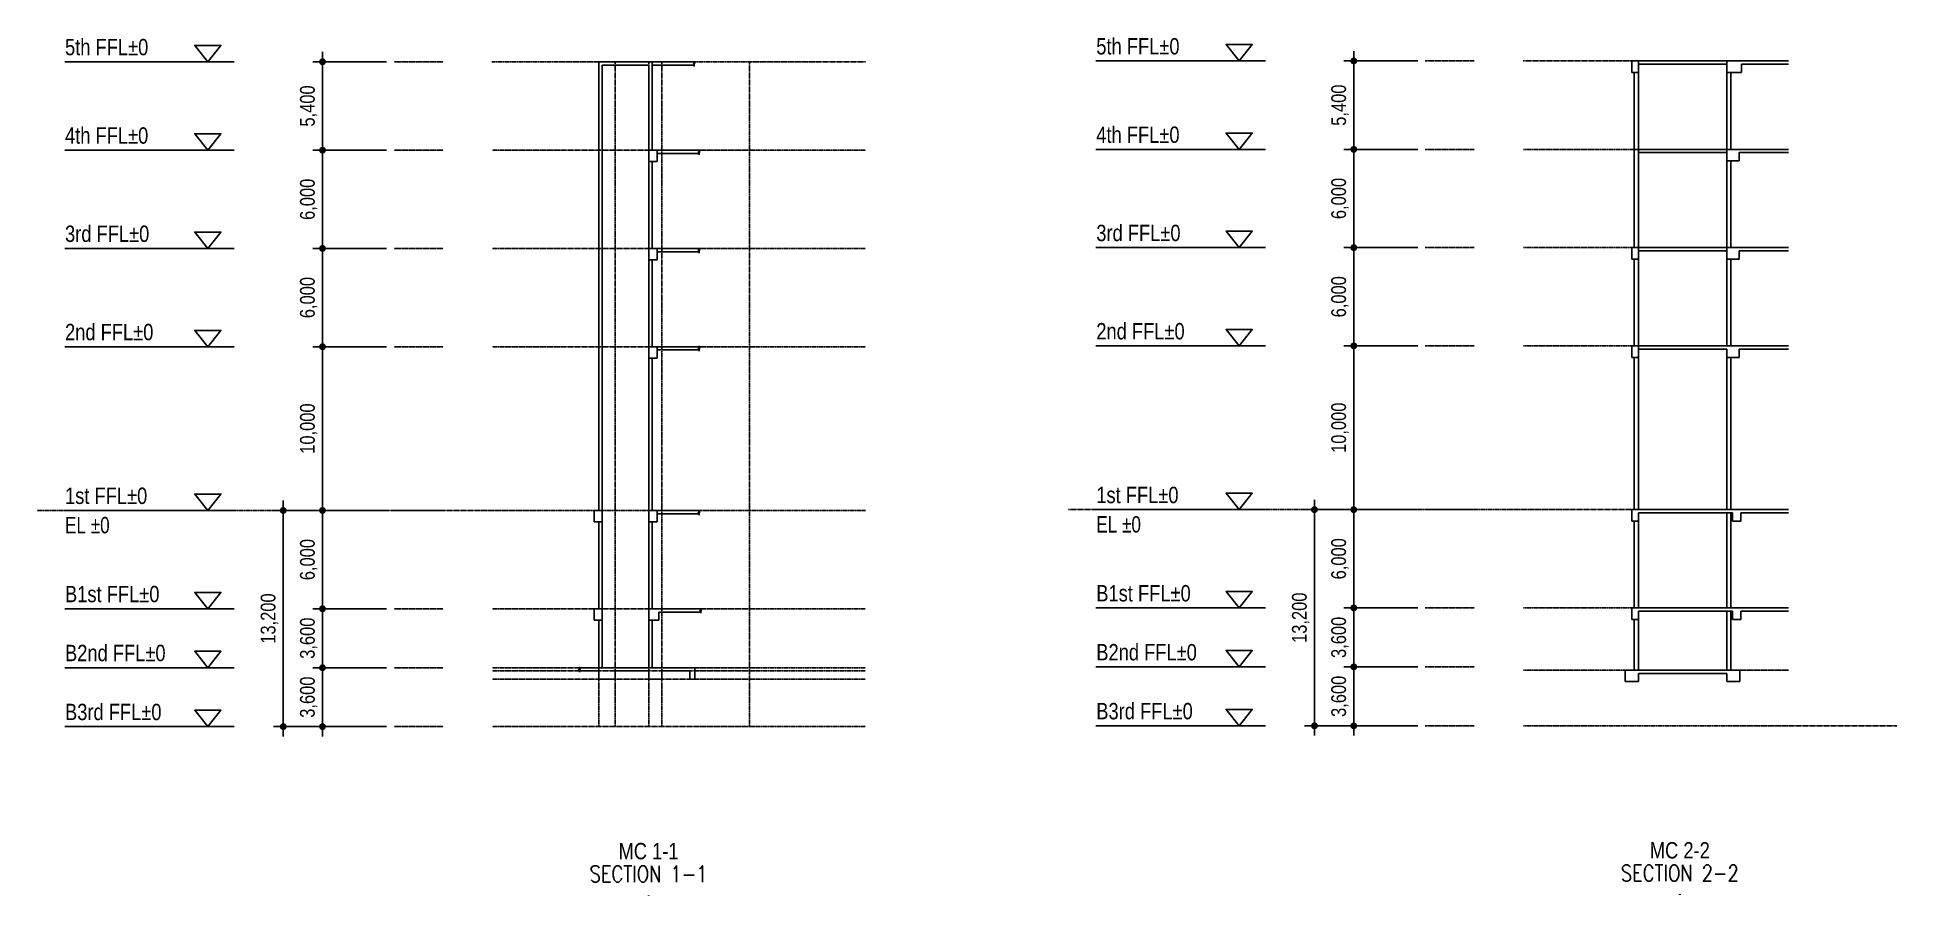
# Model space of a CAD drawing. Header units: millimetres. Extents: x 193380 to 494714, y -170024 to 220376.
# Drawn here: x 202692 to 316266, y -170024 to -117595 of the extents above; entities that cross this region are included whole.
import ezdxf
from ezdxf.enums import TextEntityAlignment as Align

# ---------------------------------------------------------------- set-up
doc = ezdxf.new("R2010")
doc.units = ezdxf.units.MM
doc.header["$MEASUREMENT"] = 0
doc.linetypes.add('X-SEC-1-GRID$0$CENTER2', pattern=[1.125, 0.75, -0.125, 0.125, -0.125])
for name, color, linetype in [('FOOTING BOTTOM LEVEL$0$@ SL+300 EL-1.1', 41, 'Continuous'), ('X-SEC-1-GRID$0$A-CEN1', 251, 'X-SEC-1-GRID$0$CENTER2'), ('X-SEC-1-GRID$0$A-DIM1', 7, 'Continuous'), ('X-SEC-1-GRID$0$A-SYM', 7, 'Continuous')]:
    doc.layers.add(name, color=color, linetype=linetype)
for name, color, linetype, lineweight in [('NDC_S_ANNO', 7, 'Continuous', 20), ('NDC_S_ENG TITLE', 3, 'Continuous', 20), ('NDC_S_TEXT SYMBOL', 7, 'Continuous', 20), ('NDC_S_VN TITLE', 6, 'Continuous', 35)]:
    doc.layers.add(name, color=color, linetype=linetype, lineweight=lineweight)
doc.styles.add('NDC_ANNO', font='', dxfattribs={"width": 0.8})
doc.styles.add('NDC_EN TXT', font='romans.shx', dxfattribs={"width": 0.8})
doc.styles.add('NDC_VIE TXT', font='arial.ttf', dxfattribs={"width": 0.8})
doc.styles.add('X-SEC-1-GRID$0$\\M+3C8F1\\M+3B8B2\\M+3B9AE\\M+3C0DA', font='H2GTRM.TTF', dxfattribs={"width": 0.8})
doc.styles.add('X-SEC-1-GRID$0$Hrtext', font='arial.ttf', dxfattribs={"width": 0.8})
doc.styles.get('NDC_ANNO').set_extended_font_data('Dotum')
doc.dimstyles.new('X-SEC-1-GRID$0$HEERIM(Ext)', dxfattribs={"dimtxt": 3, "dimasz": 1, "dimexe": 2, "dimexo": 1.5, "dimgap": 1, "dimtad": 1, "dimdec": 0, "dimzin": 0, "dimdsep": 46, "dimlunit": 6, "dimtxsty": 'X-SEC-1-GRID$0$Hrtext', "dimblk": 'X-SEC-1-GRID$0$dotdim1', "dimcen": 1, "dimdle": 2, "dimclrd": 256, "dimclre": 256, "dimclrt": 3, "dimadec": 0, "dimazin": 0, "dimtfac": 1, "dimtdec": 0, "dimtix": 1, "dimtmove": 2, "dimatfit": 3, "dimldrblk": 'X-SEC-1-GRID$0$dotdim1', "dimfxl": 0, "dimtolj": 1, "dimtzin": 0, "dimlwd": -1, "dimarcsym": 0})

msp = doc.modelspace()

# ---------------------------------------------------------------- texts
at = {"layer": 'X-SEC-1-GRID$0$A-SYM', "width": 0.8}
for s, style, p in [('5th FFL%%P0', 'X-SEC-1-GRID$0$Hrtext', (204391.4, -118198.4, 0)), ('5th FFL%%P0', 'X-SEC-1-GRID$0$Hrtext', (267375.5, -118148.4, 0)), ('4th FFL%%P0', 'X-SEC-1-GRID$0$Hrtext', (204391.4, -123598.4, 0)), ('4th FFL%%P0', 'X-SEC-1-GRID$0$Hrtext', (267375.5, -123548.4, 0)), ('3rd FFL%%P0', 'X-SEC-1-GRID$0$Hrtext', (204391.4, -129598.4, 0)), ('3rd FFL%%P0', 'X-SEC-1-GRID$0$Hrtext', (267375.5, -129548.4, 0)), ('2nd FFL%%P0', 'X-SEC-1-GRID$0$Hrtext', (204391.4, -135598.4, 0)), ('2nd FFL%%P0', 'X-SEC-1-GRID$0$Hrtext', (267375.5, -135548.4, 0)), ('1st FFL%%P0', 'X-SEC-1-GRID$0$Hrtext', (204391.4, -145598.4, 0)), ('1st FFL%%P0', 'X-SEC-1-GRID$0$Hrtext', (267375.5, -145548.4, 0)), ('EL %%P0', 'X-SEC-1-GRID$0$\\M+3C8F1\\M+3B8B2\\M+3B9AE\\M+3C0DA', (204391.4, -147390.6, 0)), ('EL %%P0', 'X-SEC-1-GRID$0$\\M+3C8F1\\M+3B8B2\\M+3B9AE\\M+3C0DA', (267375.5, -147340.6, 0)), ('B1st FFL%%P0', 'X-SEC-1-GRID$0$Hrtext', (267375.5, -151548.4, 0)), ('B1st FFL%%P0', 'X-SEC-1-GRID$0$Hrtext', (204391.4, -151598.4, 0)), ('B2nd FFL%%P0', 'X-SEC-1-GRID$0$Hrtext', (204391.4, -155198.4, 0)), ('B2nd FFL%%P0', 'X-SEC-1-GRID$0$Hrtext', (267375.5, -155148.4, 0)), ('B3rd FFL%%P0', 'X-SEC-1-GRID$0$Hrtext', (204391.4, -158798.4)), ('B3rd FFL%%P0', 'X-SEC-1-GRID$0$Hrtext', (267375.5, -158748.4))]:
    msp.add_text(s, height=1000, dxfattribs=dict(at, style=style)).set_placement(p, align=Align.MIDDLE_LEFT)

# ---------------------------------------------------------------- blocks, each defined once
blk = doc.blocks.new('X-SEC-1-GRID$0$dotdim1')
at = {"layer": 'X-SEC-1-GRID$0$A-DIM1'}
for p, q in [((-2, 0), (2, 0)), ((0, 2), (0, -2))]:
    blk.add_line(p, q, dxfattribs=at)
at = {"layer": 'X-SEC-1-GRID$0$A-DIM1', "const_width": 0.7}
blk.add_lwpolyline([(0.35, 0, 1), (-0.35, 0, 1)], format="xyb", close=True, dxfattribs=at)
blk = doc.blocks.new('*D431')
at = {"layer": 'X-SEC-1-GRID$0$A-DIM1', "lineweight": -2, "transparency": 16777216}
for p, q in [((224034, -130495, 0), (219517, -130495, 0)), ((224034, -136495, 0), (219517, -136495, 0))]:
    blk.add_line(p, q, dxfattribs=at)
at = {"layer": 'X-SEC-1-GRID$0$A-DIM1', "transparency": 16777216}
blk.add_line((220117, -130795, 0), (220117, -136195, 0), dxfattribs=at)
at = {"layer": 'X-SEC-1-GRID$0$A-DIM1', "transparency": 16777216, "xscale": 300, "yscale": 300, "zscale": 300}
for p, rotation in [((220117, -130495, 0), 90), ((220117, -136495, 0), 270)]:
    blk.add_blockref('X-SEC-1-GRID$0$dotdim1', p, dxfattribs=dict(at, rotation=rotation))
at = {"layer": 'X-SEC-1-GRID$0$A-DIM1', "color": 3, "transparency": 16777216, "insert": (219276, -133495, 0), "char_height": 900, "attachment_point": 5, "rotation": 90, "style": 'X-SEC-1-GRID$0$Hrtext'}
blk.add_mtext('\\A1;6,000', dxfattribs=at)
blk = doc.blocks.new('*D424')
at = {"layer": 'X-SEC-1-GRID$0$A-DIM1', "lineweight": -2, "transparency": 16777216}
for p, q in [((224034, -136495, 0), (219517, -136495, 0)), ((224034, -146495, 0), (219517, -146495, 0))]:
    blk.add_line(p, q, dxfattribs=at)
at = {"layer": 'X-SEC-1-GRID$0$A-DIM1', "transparency": 16777216}
blk.add_line((220117, -136795, 0), (220117, -146195, 0), dxfattribs=at)
at = {"layer": 'X-SEC-1-GRID$0$A-DIM1', "transparency": 16777216, "xscale": 300, "yscale": 300, "zscale": 300}
for p, rotation in [((220117, -136495, 0), 90), ((220117, -146495, 0), 270)]:
    blk.add_blockref('X-SEC-1-GRID$0$dotdim1', p, dxfattribs=dict(at, rotation=rotation))
at = {"layer": 'X-SEC-1-GRID$0$A-DIM1', "color": 3, "transparency": 16777216, "insert": (219276, -141495, 0), "char_height": 900, "attachment_point": 5, "rotation": 90, "style": 'X-SEC-1-GRID$0$Hrtext'}
blk.add_mtext('\\A1;10,000', dxfattribs=at)
blk = doc.blocks.new('*D425')
at = {"layer": 'X-SEC-1-GRID$0$A-DIM1', "lineweight": -2, "transparency": 16777216}
for p, q in [((224034, -124495, 0), (219517, -124495, 0)), ((224034, -130495, 0), (219517, -130495, 0))]:
    blk.add_line(p, q, dxfattribs=at)
at = {"layer": 'X-SEC-1-GRID$0$A-DIM1', "transparency": 16777216}
blk.add_line((220117, -124795, 0), (220117, -130195, 0), dxfattribs=at)
at = {"layer": 'X-SEC-1-GRID$0$A-DIM1', "transparency": 16777216, "xscale": 300, "yscale": 300, "zscale": 300}
for p, rotation in [((220117, -124495, 0), 90), ((220117, -130495, 0), 270)]:
    blk.add_blockref('X-SEC-1-GRID$0$dotdim1', p, dxfattribs=dict(at, rotation=rotation))
at = {"layer": 'X-SEC-1-GRID$0$A-DIM1', "color": 3, "transparency": 16777216, "insert": (219276, -127495, 0), "char_height": 900, "attachment_point": 5, "rotation": 90, "style": 'X-SEC-1-GRID$0$Hrtext'}
blk.add_mtext('\\A1;6,000', dxfattribs=at)
blk = doc.blocks.new('*D426')
at = {"layer": 'X-SEC-1-GRID$0$A-DIM1', "lineweight": -2, "transparency": 16777216}
for p, q in [((224034, -119095, 0), (219517, -119095, 0)), ((224034, -124495, 0), (219517, -124495, 0))]:
    blk.add_line(p, q, dxfattribs=at)
at = {"layer": 'X-SEC-1-GRID$0$A-DIM1', "transparency": 16777216}
blk.add_line((220117, -119395, 0), (220117, -124195, 0), dxfattribs=at)
at = {"layer": 'X-SEC-1-GRID$0$A-DIM1', "transparency": 16777216, "xscale": 300, "yscale": 300, "zscale": 300}
for p, rotation in [((220117, -119095, 0), 90), ((220117, -124495, 0), 270)]:
    blk.add_blockref('X-SEC-1-GRID$0$dotdim1', p, dxfattribs=dict(at, rotation=rotation))
at = {"layer": 'X-SEC-1-GRID$0$A-DIM1', "color": 3, "transparency": 16777216, "insert": (219276, -121795, 0), "char_height": 900, "attachment_point": 5, "rotation": 90, "style": 'X-SEC-1-GRID$0$Hrtext'}
blk.add_mtext('\\A1;5,400', dxfattribs=at)
blk = doc.blocks.new('*D427')
at = {"layer": 'X-SEC-1-GRID$0$A-DIM1', "lineweight": -2, "transparency": 16777216}
for p, q in [((224034, -146495, 0), (219517, -146495, 0)), ((224034, -152495, 0), (219517, -152495, 0))]:
    blk.add_line(p, q, dxfattribs=at)
at = {"layer": 'X-SEC-1-GRID$0$A-DIM1', "transparency": 16777216}
blk.add_line((220117, -152195, 0), (220117, -146795, 0), dxfattribs=at)
at = {"layer": 'X-SEC-1-GRID$0$A-DIM1', "transparency": 16777216, "xscale": 300, "yscale": 300, "zscale": 300}
for p, rotation in [((220117, -146495, 0), 90), ((220117, -152495, 0), 270)]:
    blk.add_blockref('X-SEC-1-GRID$0$dotdim1', p, dxfattribs=dict(at, rotation=rotation))
at = {"layer": 'X-SEC-1-GRID$0$A-DIM1', "color": 3, "transparency": 16777216, "insert": (219276, -149495, 0), "char_height": 900, "attachment_point": 5, "rotation": 90, "style": 'X-SEC-1-GRID$0$Hrtext'}
blk.add_mtext('\\A1;6,000', dxfattribs=at)
blk = doc.blocks.new('*D428')
at = {"layer": 'X-SEC-1-GRID$0$A-DIM1', "lineweight": -2, "transparency": 16777216}
for p, q in [((224034, -152495, 0), (219517, -152495, 0)), ((224034, -156095, 0), (219517, -156095, 0))]:
    blk.add_line(p, q, dxfattribs=at)
at = {"layer": 'X-SEC-1-GRID$0$A-DIM1', "transparency": 16777216}
blk.add_line((220117, -152795, 0), (220117, -155795, 0), dxfattribs=at)
at = {"layer": 'X-SEC-1-GRID$0$A-DIM1', "transparency": 16777216, "xscale": 300, "yscale": 300, "zscale": 300}
for p, rotation in [((220117, -152495, 0), 90), ((220117, -156095, 0), 270)]:
    blk.add_blockref('X-SEC-1-GRID$0$dotdim1', p, dxfattribs=dict(at, rotation=rotation))
at = {"layer": 'X-SEC-1-GRID$0$A-DIM1', "color": 3, "transparency": 16777216, "insert": (219276, -154295, 0), "char_height": 900, "attachment_point": 5, "rotation": 90, "style": 'X-SEC-1-GRID$0$Hrtext'}
blk.add_mtext('\\A1;3,600', dxfattribs=at)
blk = doc.blocks.new('*D429')
at = {"layer": 'X-SEC-1-GRID$0$A-DIM1', "lineweight": -2, "transparency": 16777216}
for p, q in [((224034, -146495, 0), (217117, -146495, 0)), ((224034, -159695, 0), (217117, -159695, 0))]:
    blk.add_line(p, q, dxfattribs=at)
at = {"layer": 'X-SEC-1-GRID$0$A-DIM1', "transparency": 16777216}
blk.add_line((217717, -159395, 0), (217717, -146795, 0), dxfattribs=at)
at = {"layer": 'X-SEC-1-GRID$0$A-DIM1', "transparency": 16777216, "xscale": 300, "yscale": 300, "zscale": 300}
for p, rotation in [((217717, -146495, 0), 90), ((217717, -159695, 0), 270)]:
    blk.add_blockref('X-SEC-1-GRID$0$dotdim1', p, dxfattribs=dict(at, rotation=rotation))
at = {"layer": 'X-SEC-1-GRID$0$A-DIM1', "color": 3, "transparency": 16777216, "insert": (216876, -153095, 0), "char_height": 900, "attachment_point": 5, "rotation": 90, "style": 'X-SEC-1-GRID$0$Hrtext'}
blk.add_mtext('\\A1;13,200', dxfattribs=at)
blk = doc.blocks.new('*D430')
at = {"layer": 'X-SEC-1-GRID$0$A-DIM1', "lineweight": -2, "transparency": 16777216}
for p, q in [((224034, -156095, 0), (219517, -156095, 0)), ((224034, -159695, 0), (219517, -159695, 0))]:
    blk.add_line(p, q, dxfattribs=at)
at = {"layer": 'X-SEC-1-GRID$0$A-DIM1', "transparency": 16777216}
blk.add_line((220117, -156395, 0), (220117, -159395, 0), dxfattribs=at)
at = {"layer": 'X-SEC-1-GRID$0$A-DIM1', "transparency": 16777216, "xscale": 300, "yscale": 300, "zscale": 300}
for p, rotation in [((220117, -156095, 0), 90), ((220117, -159695, 0), 270)]:
    blk.add_blockref('X-SEC-1-GRID$0$dotdim1', p, dxfattribs=dict(at, rotation=rotation))
at = {"layer": 'X-SEC-1-GRID$0$A-DIM1', "color": 3, "transparency": 16777216, "insert": (219276, -157895, 0), "char_height": 900, "attachment_point": 5, "rotation": 90, "style": 'X-SEC-1-GRID$0$Hrtext'}
blk.add_mtext('\\A1;3,600', dxfattribs=at)
blk = doc.blocks.new('*D613')
at = {"layer": 'X-SEC-1-GRID$0$A-DIM1', "lineweight": -2, "transparency": 16777216}
for p, q in [((287018, -130445, 0), (282501, -130445, 0)), ((287018, -136445, 0), (282501, -136445, 0))]:
    blk.add_line(p, q, dxfattribs=at)
at = {"layer": 'X-SEC-1-GRID$0$A-DIM1', "transparency": 16777216}
blk.add_line((283101, -130745, 0), (283101, -136145, 0), dxfattribs=at)
at = {"layer": 'X-SEC-1-GRID$0$A-DIM1', "transparency": 16777216, "xscale": 300, "yscale": 300, "zscale": 300}
for p, rotation in [((283101, -130445, 0), 90), ((283101, -136445, 0), 270)]:
    blk.add_blockref('X-SEC-1-GRID$0$dotdim1', p, dxfattribs=dict(at, rotation=rotation))
at = {"layer": 'X-SEC-1-GRID$0$A-DIM1', "color": 3, "transparency": 16777216, "insert": (282260, -133445, 0), "char_height": 900, "attachment_point": 5, "rotation": 90, "style": 'X-SEC-1-GRID$0$Hrtext'}
blk.add_mtext('\\A1;6,000', dxfattribs=at)
blk = doc.blocks.new('*D614')
at = {"layer": 'X-SEC-1-GRID$0$A-DIM1', "lineweight": -2, "transparency": 16777216}
for p, q in [((287018, -136445, 0), (282501, -136445, 0)), ((287018, -146445, 0), (282501, -146445, 0))]:
    blk.add_line(p, q, dxfattribs=at)
at = {"layer": 'X-SEC-1-GRID$0$A-DIM1', "transparency": 16777216}
blk.add_line((283101, -136745, 0), (283101, -146145, 0), dxfattribs=at)
at = {"layer": 'X-SEC-1-GRID$0$A-DIM1', "transparency": 16777216, "xscale": 300, "yscale": 300, "zscale": 300}
for p, rotation in [((283101, -136445, 0), 90), ((283101, -146445, 0), 270)]:
    blk.add_blockref('X-SEC-1-GRID$0$dotdim1', p, dxfattribs=dict(at, rotation=rotation))
at = {"layer": 'X-SEC-1-GRID$0$A-DIM1', "color": 3, "transparency": 16777216, "insert": (282260, -141445, 0), "char_height": 900, "attachment_point": 5, "rotation": 90, "style": 'X-SEC-1-GRID$0$Hrtext'}
blk.add_mtext('\\A1;10,000', dxfattribs=at)
blk = doc.blocks.new('*D615')
at = {"layer": 'X-SEC-1-GRID$0$A-DIM1', "lineweight": -2, "transparency": 16777216}
for p, q in [((287018, -124445, 0), (282501, -124445, 0)), ((287018, -130445, 0), (282501, -130445, 0))]:
    blk.add_line(p, q, dxfattribs=at)
at = {"layer": 'X-SEC-1-GRID$0$A-DIM1', "transparency": 16777216}
blk.add_line((283101, -124745, 0), (283101, -130145, 0), dxfattribs=at)
at = {"layer": 'X-SEC-1-GRID$0$A-DIM1', "transparency": 16777216, "xscale": 300, "yscale": 300, "zscale": 300}
for p, rotation in [((283101, -124445, 0), 90), ((283101, -130445, 0), 270)]:
    blk.add_blockref('X-SEC-1-GRID$0$dotdim1', p, dxfattribs=dict(at, rotation=rotation))
at = {"layer": 'X-SEC-1-GRID$0$A-DIM1', "color": 3, "transparency": 16777216, "insert": (282260, -127445, 0), "char_height": 900, "attachment_point": 5, "rotation": 90, "style": 'X-SEC-1-GRID$0$Hrtext'}
blk.add_mtext('\\A1;6,000', dxfattribs=at)
blk = doc.blocks.new('*D616')
at = {"layer": 'X-SEC-1-GRID$0$A-DIM1', "lineweight": -2, "transparency": 16777216}
for p, q in [((287018, -119045, 0), (282501, -119045, 0)), ((287018, -124445, 0), (282501, -124445, 0))]:
    blk.add_line(p, q, dxfattribs=at)
at = {"layer": 'X-SEC-1-GRID$0$A-DIM1', "transparency": 16777216}
blk.add_line((283101, -119345, 0), (283101, -124145, 0), dxfattribs=at)
at = {"layer": 'X-SEC-1-GRID$0$A-DIM1', "transparency": 16777216, "xscale": 300, "yscale": 300, "zscale": 300}
for p, rotation in [((283101, -119045, 0), 90), ((283101, -124445, 0), 270)]:
    blk.add_blockref('X-SEC-1-GRID$0$dotdim1', p, dxfattribs=dict(at, rotation=rotation))
at = {"layer": 'X-SEC-1-GRID$0$A-DIM1', "color": 3, "transparency": 16777216, "insert": (282260, -121745, 0), "char_height": 900, "attachment_point": 5, "rotation": 90, "style": 'X-SEC-1-GRID$0$Hrtext'}
blk.add_mtext('\\A1;5,400', dxfattribs=at)
blk = doc.blocks.new('*D617')
at = {"layer": 'X-SEC-1-GRID$0$A-DIM1', "lineweight": -2, "transparency": 16777216}
for p, q in [((287018, -146445, 0), (282501, -146445, 0)), ((287018, -152445, 0), (282501, -152445, 0))]:
    blk.add_line(p, q, dxfattribs=at)
at = {"layer": 'X-SEC-1-GRID$0$A-DIM1', "transparency": 16777216}
blk.add_line((283101, -152145, 0), (283101, -146745, 0), dxfattribs=at)
at = {"layer": 'X-SEC-1-GRID$0$A-DIM1', "transparency": 16777216, "xscale": 300, "yscale": 300, "zscale": 300}
for p, rotation in [((283101, -146445, 0), 90), ((283101, -152445, 0), 270)]:
    blk.add_blockref('X-SEC-1-GRID$0$dotdim1', p, dxfattribs=dict(at, rotation=rotation))
at = {"layer": 'X-SEC-1-GRID$0$A-DIM1', "color": 3, "transparency": 16777216, "insert": (282260, -149445, 0), "char_height": 900, "attachment_point": 5, "rotation": 90, "style": 'X-SEC-1-GRID$0$Hrtext'}
blk.add_mtext('\\A1;6,000', dxfattribs=at)
blk = doc.blocks.new('*D618')
at = {"layer": 'X-SEC-1-GRID$0$A-DIM1', "lineweight": -2, "transparency": 16777216}
for p, q in [((287018, -152445, 0), (282501, -152445, 0)), ((287018, -156045, 0), (282501, -156045, 0))]:
    blk.add_line(p, q, dxfattribs=at)
at = {"layer": 'X-SEC-1-GRID$0$A-DIM1', "transparency": 16777216}
blk.add_line((283101, -152745, 0), (283101, -155745, 0), dxfattribs=at)
at = {"layer": 'X-SEC-1-GRID$0$A-DIM1', "transparency": 16777216, "xscale": 300, "yscale": 300, "zscale": 300}
for p, rotation in [((283101, -152445, 0), 90), ((283101, -156045, 0), 270)]:
    blk.add_blockref('X-SEC-1-GRID$0$dotdim1', p, dxfattribs=dict(at, rotation=rotation))
at = {"layer": 'X-SEC-1-GRID$0$A-DIM1', "color": 3, "transparency": 16777216, "insert": (282260, -154245, 0), "char_height": 900, "attachment_point": 5, "rotation": 90, "style": 'X-SEC-1-GRID$0$Hrtext'}
blk.add_mtext('\\A1;3,600', dxfattribs=at)
blk = doc.blocks.new('*D619')
at = {"layer": 'X-SEC-1-GRID$0$A-DIM1', "lineweight": -2, "transparency": 16777216}
for p, q in [((287018, -146445, 0), (280101, -146445, 0)), ((287018, -159645, 0), (280101, -159645, 0))]:
    blk.add_line(p, q, dxfattribs=at)
at = {"layer": 'X-SEC-1-GRID$0$A-DIM1', "transparency": 16777216}
blk.add_line((280701, -159345, 0), (280701, -146745, 0), dxfattribs=at)
at = {"layer": 'X-SEC-1-GRID$0$A-DIM1', "transparency": 16777216, "xscale": 300, "yscale": 300, "zscale": 300}
for p, rotation in [((280701, -146445, 0), 90), ((280701, -159645, 0), 270)]:
    blk.add_blockref('X-SEC-1-GRID$0$dotdim1', p, dxfattribs=dict(at, rotation=rotation))
at = {"layer": 'X-SEC-1-GRID$0$A-DIM1', "color": 3, "transparency": 16777216, "insert": (279860, -153045, 0), "char_height": 900, "attachment_point": 5, "rotation": 90, "style": 'X-SEC-1-GRID$0$Hrtext'}
blk.add_mtext('\\A1;13,200', dxfattribs=at)
blk = doc.blocks.new('*D620')
at = {"layer": 'X-SEC-1-GRID$0$A-DIM1', "lineweight": -2, "transparency": 16777216}
for p, q in [((287018, -156045, 0), (282501, -156045, 0)), ((287018, -159645, 0), (282501, -159645, 0))]:
    blk.add_line(p, q, dxfattribs=at)
at = {"layer": 'X-SEC-1-GRID$0$A-DIM1', "transparency": 16777216}
blk.add_line((283101, -156345, 0), (283101, -159345, 0), dxfattribs=at)
at = {"layer": 'X-SEC-1-GRID$0$A-DIM1', "transparency": 16777216, "xscale": 300, "yscale": 300, "zscale": 300}
for p, rotation in [((283101, -156045, 0), 90), ((283101, -159645, 0), 270)]:
    blk.add_blockref('X-SEC-1-GRID$0$dotdim1', p, dxfattribs=dict(at, rotation=rotation))
at = {"layer": 'X-SEC-1-GRID$0$A-DIM1', "color": 3, "transparency": 16777216, "insert": (282260, -157845, 0), "char_height": 900, "attachment_point": 5, "rotation": 90, "style": 'X-SEC-1-GRID$0$Hrtext'}
blk.add_mtext('\\A1;3,600', dxfattribs=at)
blk = doc.blocks.new('Drawing name_symbol')
at = {"layer": 'NDC_S_ENG TITLE', "style": 'NDC_EN TXT', "width": 0.8}
blk.add_attdef('SECTDET1', text='', height=5, dxfattribs=at).set_placement((0, 1.01), align=Align.CENTER)
at = {"layer": 'NDC_S_TEXT SYMBOL', "lineweight": 25, "style": 'NDC_ANNO', "width": 0.8}
blk.add_attdef('SSCALE', text='', height=2.5, dxfattribs=at).set_placement((0, -4), align=Align.CENTER)
at = {"layer": 'NDC_S_VN TITLE', "style": 'NDC_VIE TXT', "width": 0.8}
blk.add_attdef('SECTDET2', text='', height=5, dxfattribs=at).set_placement((0, 7.97), align=Align.CENTER)

# ---------------------------------------------------------------- dimensions: what is measured, and where the dimension line sits
at = {"layer": 'X-SEC-1-GRID$0$A-DIM1'}
for base, p1, p2, angle, picture, middle in [((220116.7, -124495.2, 0), (224484.3, -119095.2, 0), (224484.3, -124495.2, 0), 270, '*D426', (219275.9, -121795.2, 0)), ((283100.9, -124445.2, 0), (287468.4, -119045.2, 0), (287468.4, -124445.2, 0), 270, '*D616', (282260, -121745.2, 0)), ((220116.7, -130495.2, 0), (224484.3, -124495.2, 0), (224484.3, -130495.2, 0), 270, '*D425', (219275.9, -127495.2, 0)), ((283100.9, -130445.2, 0), (287468.4, -124445.2, 0), (287468.4, -130445.2, 0), 270, '*D615', (282260, -127445.2, 0)), ((220116.7, -136495.2, 0), (224484.3, -130495.2, 0), (224484.3, -136495.2, 0), 270, '*D431', (219275.9, -133495.2, 0)), ((283100.9, -136445.2, 0), (287468.4, -130445.2, 0), (287468.4, -136445.2, 0), 270, '*D613', (282260, -133445.2, 0)), ((220116.7, -146495.2, 0), (224484.3, -136495.2, 0), (224484.3, -146495.2, 0), 270, '*D424', (219275.9, -141495.2, 0)), ((283100.9, -146445.2, 0), (287468.4, -136445.2, 0), (287468.4, -146445.2, 0), 270, '*D614', (282260, -141445.2, 0)), ((217716.7, -146495.2, 0), (224484.3, -159695.2, 0), (224484.3, -146495.2, 0), 90, '*D429', (216875.9, -153095.2, 0)), ((220116.7, -146495.2, 0), (224484.3, -152495.2, 0), (224484.3, -146495.2, 0), 90, '*D427', (219275.9, -149495.2, 0)), ((280700.9, -146445.2, 0), (287468.4, -159645.2, 0), (287468.4, -146445.2, 0), 90, '*D619', (279860, -153045.2, 0)), ((283100.9, -146445.2, 0), (287468.4, -152445.2, 0), (287468.4, -146445.2, 0), 90, '*D617', (282260, -149445.2, 0)), ((220116.7, -156095.2, 0), (224484.3, -152495.2, 0), (224484.3, -156095.2, 0), 270, '*D428', (219275.9, -154295.2, 0)), ((283100.9, -156045.2, 0), (287468.4, -152445.2, 0), (287468.4, -156045.2, 0), 270, '*D618', (282260, -154245.2, 0)), ((220116.7, -159695.2, 0), (224484.3, -156095.2, 0), (224484.3, -159695.2, 0), 270, '*D430', (219275.9, -157895.2, 0)), ((283100.9, -159645.2, 0), (287468.4, -156045.2, 0), (287468.4, -159645.2, 0), 270, '*D620', (282260, -157845.2, 0))]:
    dim = msp.add_linear_dim(base=base, p1=p1, p2=p2, angle=angle, dimstyle='X-SEC-1-GRID$0$HEERIM(Ext)', override={"dimscale": 300}, dxfattribs=at)
    dim.commit()
    dim.dimension.update_dxf_attribs({"geometry": picture, "text_midpoint": middle})

# ---------------------------------------------------------------- linework, layer by layer
at = {"layer": 'FOOTING BOTTOM LEVEL$0$@ SL+300 EL-1.1', "color": 6}
for p, q in [((237000.4, -119095.2), (237200.4, -119095.2)), ((237000.4, -146495.2, 0), (237000.4, -119095.2)), ((237000.4, -119095.2), (240250.4, -119095.2)), ((240050.4, -119095.2), (240250.4, -119095.2)), ((240250.4, -119095.2), (240250.4, -124495.2)), ((240250.4, -119095.2), (242817.3, -119095.2)), ((242746.8, -119229), (242878.5, -119184.3)), ((242817.3, -119229), (242746.8, -119229)), ((242817.1, -119184.3), (242817.1, -119051.3)), ((242878.5, -119184.3), (242817.1, -119184.3)), ((242817.3, -119374.9), (242817.3, -119229)), ((300084.5, -119745.2), (300084.5, -119045.2)), ((300084.5, -119045.2), (309660.9, -119045.2)), ((300484.5, -146445.2), (300484.5, -119045.2)), ((300484.5, -119245.2), (305884.5, -119245.2)), ((305884.5, -136445.2), (305884.5, -119045.2)), ((305884.5, -119745.2), (305884.5, -119245.2)), ((306784.5, -119245.2), (309660.9, -119245.2)), ((306784.5, -119745.2), (306784.5, -119245.2)), ((237200.4, -119295.2), (237200.4, -156095.2)), ((237200.4, -119295.2), (240050.4, -119295.2)), ((240050.4, -156095.2, 0), (240050.4, -119295.2)), ((240250.4, -119295.2), (242817.3, -119295.2)), ((300084.5, -119745.2), (300484.5, -119745.2)), ((300234.5, -124445.2), (300234.5, -119745.2)), ((305884.5, -119745.2), (306784.5, -119745.2)), ((306134.5, -124445.2), (306134.5, -119745.2)), ((240050.4, -124495.2), (240550.4, -124495.2)), ((240550.4, -124495.2), (240550.4, -125195.2)), ((240550.4, -124495.2), (243117.3, -124495.2)), ((240550.4, -124695.2), (243117.3, -124695.2)), ((243046.8, -124629), (243178.5, -124584.3)), ((243117.3, -124629), (243046.8, -124629)), ((243117.1, -124584.3), (243117.1, -124451.3)), ((243178.5, -124584.3), (243117.1, -124584.3)), ((243117.3, -124774.9), (243117.3, -124629)), ((300234.5, -125145.2), (300234.5, -124445.2)), ((300234.5, -124445.2), (309660.9, -124445.2)), ((300484.5, -124645.2), (305884.5, -124645.2)), ((305884.5, -125145.2), (305884.5, -124645.2)), ((306634.5, -124645.2), (309660.9, -124645.2)), ((306634.5, -125145.2), (306634.5, -124645.2)), ((240550.4, -125195.2), (240050.4, -125195.2)), ((240250.4, -125195.2), (240250.4, -130495.2)), ((300234.5, -130445.2), (300234.5, -125145.2)), ((305884.5, -125145.2), (306634.5, -125145.2)), ((306134.5, -130445.2), (306134.5, -125145.2)), ((240050.4, -130495.2, 0), (240550.4, -130495.2, 0)), ((240550.4, -130495.2, 0), (240550.4, -131195.2, 0)), ((240550.4, -130495.2, 0), (243117.3, -130495.2, 0)), ((243046.8, -130629, 0), (243178.5, -130584.3, 0)), ((243117.1, -130584.3, 0), (243117.1, -130451.3, 0)), ((243178.5, -130584.3, 0), (243117.1, -130584.3, 0)), ((300084.5, -131145.2), (300084.5, -130445.2)), ((300084.5, -130445.2), (309660.9, -130445.2)), ((240550.4, -131195.2, 0), (240050.4, -131195.2, 0)), ((240250.4, -131195.2), (240250.4, -136495.2)), ((240550.4, -130695.2, 0), (243117.3, -130695.2, 0)), ((243117.3, -130629, 0), (243046.8, -130629, 0)), ((243117.3, -130774.9, 0), (243117.3, -130629, 0)), ((300084.5, -131145.2), (300484.5, -131145.2)), ((300234.5, -136445.2), (300234.5, -131145.2)), ((300484.5, -130645.2), (305884.5, -130645.2)), ((305884.5, -131145.2), (305884.5, -130645.2)), ((305884.5, -131145.2), (306634.5, -131145.2)), ((306134.5, -136445.2), (306134.5, -131145.2)), ((306634.5, -130645.2), (309660.9, -130645.2)), ((306634.5, -131145.2), (306634.5, -130645.2)), ((240050.4, -136495.2, 0), (240550.4, -136495.2, 0)), ((240050.4, -137195.2, 0), (240050.4, -136495.2)), ((240550.4, -137195.2, 0), (240050.4, -137195.2, 0)), ((240250.4, -137195.2), (240250.4, -146495.2)), ((240550.4, -136495.2, 0), (240550.4, -137195.2, 0)), ((240550.4, -136495.2, 0), (243117.3, -136495.2, 0)), ((240550.4, -136695.2, 0), (243117.3, -136695.2, 0)), ((243046.8, -136629, 0), (243178.5, -136584.3, 0)), ((243117.3, -136629, 0), (243046.8, -136629, 0)), ((243117.1, -136584.3, 0), (243117.1, -136451.3, 0)), ((243178.5, -136584.3, 0), (243117.1, -136584.3, 0)), ((243117.3, -136774.9, 0), (243117.3, -136629, 0)), ((300084.5, -137145.2), (300084.5, -136445.2)), ((300084.5, -136445.2), (309660.9, -136445.2)), ((300084.5, -137145.2), (300484.5, -137145.2)), ((300234.5, -146445.2), (300234.5, -137145.2)), ((300484.5, -136645.2), (305884.5, -136645.2)), ((305884.5, -137145.2), (305884.5, -136645.2)), ((305884.5, -146445.2), (305884.5, -137145.2)), ((305884.5, -137145.2), (306634.5, -137145.2)), ((306134.5, -146445.2), (306134.5, -137145.2)), ((306634.5, -136645.2), (309660.9, -136645.2)), ((306634.5, -137145.2), (306634.5, -136645.2)), ((237200.4, -146495.2), (236700.4, -146495.2)), ((236700.4, -146495.2), (236700.4, -147195.2)), ((237200.4, -147195.2), (237200.4, -146495.2)), ((240050.4, -146495.2, 0), (240550.4, -146495.2, 0)), ((240550.4, -146495.2, 0), (240550.4, -147195.2, 0)), ((240550.4, -146495.2, 0), (243117.3, -146495.2, 0)), ((243117.1, -146584.3, 0), (243117.1, -146451.3, 0)), ((300084.5, -147145.2), (300084.5, -146445.2)), ((300084.5, -146445.2), (309660.9, -146445.2)), ((236700.4, -147195.2), (237200.4, -147195.2)), ((237000.4, -152495.2, 0), (237000.4, -147195.2, 0)), ((240550.4, -147195.2, 0), (240050.4, -147195.2, 0)), ((240250.4, -147195.2), (240250.4, -152495.2)), ((240550.4, -146695.2, 0), (243117.3, -146695.2, 0)), ((243046.8, -146629, 0), (243178.5, -146584.3, 0)), ((243117.3, -146629, 0), (243046.8, -146629, 0)), ((243178.5, -146584.3, 0), (243117.1, -146584.3, 0)), ((243117.3, -146774.9, 0), (243117.3, -146629, 0)), ((300084.5, -147145.2), (300484.5, -147145.2)), ((300234.5, -152445.2), (300234.5, -147145.2)), ((300484.5, -152445.2), (300484.5, -146645.2)), ((300484.5, -146645.2), (306234.5, -146645.2)), ((305884.5, -152445.2), (305884.5, -146645.2)), ((306134.5, -152445.2), (306134.5, -146645.2)), ((306234.5, -147145.2), (306234.5, -146645.2)), ((306234.5, -147145.2), (306734.5, -147145.2)), ((306734.5, -146645.2), (309660.9, -146645.2)), ((306734.5, -147145.2), (306734.5, -146645.2)), ((237200.4, -152495.2), (236700.4, -152495.2)), ((236700.4, -152495.2), (236700.4, -153195.2)), ((236700.4, -153195.2), (237200.4, -153195.2)), ((237000.4, -156095.2, 0), (237000.4, -153195.2, 0)), ((237200.4, -153195.2), (237200.4, -152495.2)), ((240050.4, -152495.2, 0), (240650.4, -152495.2, 0)), ((240050.4, -153195.2, 0), (240050.4, -152495.2)), ((240650.4, -153195.2, 0), (240050.4, -153195.2, 0)), ((240250.4, -153195.2), (240250.4, -156095.2)), ((240650.4, -152495.2, 0), (243217.3, -152495.2, 0)), ((240650.4, -152695.2, 0), (240650.4, -153195.2, 0)), ((240650.4, -152695.2, 0), (243217.3, -152695.2, 0)), ((243146.8, -152629, 0), (243278.5, -152584.3, 0)), ((243217.3, -152629, 0), (243146.8, -152629, 0)), ((243217.1, -152584.3, 0), (243217.1, -152451.3, 0)), ((243278.5, -152584.3, 0), (243217.1, -152584.3, 0)), ((243217.3, -152774.9, 0), (243217.3, -152629, 0)), ((300084.5, -153145.2), (300084.5, -152445.2)), ((300084.5, -152445.2), (309660.9, -152445.2)), ((300084.5, -153145.2), (300484.5, -153145.2)), ((300234.5, -156245.2), (300234.5, -153145.2)), ((300484.5, -156245.2), (300484.5, -152645.2)), ((300484.5, -152645.2), (306234.5, -152645.2)), ((305884.5, -156245.2), (305884.5, -152645.2)), ((306134.5, -156245.2), (306134.5, -152645.2)), ((306234.5, -153145.2), (306234.5, -152645.2)), ((306234.5, -153145.2), (306734.5, -153145.2)), ((306734.5, -153145.2), (306734.5, -152645.2)), ((306734.5, -152645.2), (309660.9, -152645.2)), ((235740.3, -156229), (235872, -156184.3)), ((235810.8, -156229), (235740.3, -156229)), ((235810.7, -156184.3), (235810.7, -156051.3)), ((237000.4, -156095.2, 0), (235810.7, -156095.2)), ((235872, -156184.3), (235810.7, -156184.3)), ((235810.8, -156374.9), (235810.8, -156229)), ((237000.4, -156295.2), (235810.8, -156295.2)), ((237000.4, -156095.2, 0), (237000.4, -156795.2, 0)), ((240850.4, -156095.2, 0), (237000.4, -156095.2, 0)), ((238000.4, -156795.2, 0), (238000.4, -156295.2, 0)), ((238000.4, -156295.2, 0), (240050.4, -156295.2, 0)), ((240050.4, -156295.2, 0), (240050.4, -156795.2, 0)), ((240850.4, -156095.2, 0), (242550.4, -156095.2, 0)), ((240850.4, -156795.2, 0), (240850.4, -156295.2, 0)), ((242550.4, -156295.2), (240850.4, -156295.2)), ((242550.4, -156095.2, 0), (242850.4, -156095.2, 0)), ((242550.4, -156795.2, 0), (242550.4, -156295.2)), ((242850.4, -156095.2, 0), (242850.4, -156795.2, 0)), ((299684.5, -156945.2), (299684.5, -156245.2)), ((299684.5, -156245.2), (306684.5, -156245.2)), ((300484.5, -156445.2), (300484.5, -156945.2)), ((300484.5, -156445.2), (305884.5, -156445.2)), ((305884.5, -156945.2), (305884.5, -156445.2)), ((306684.5, -156945.2), (306684.5, -156245.2)), ((237000.4, -156795.2, 0), (238000.4, -156795.2, 0)), ((240050.4, -156795.2, 0), (240850.4, -156795.2, 0)), ((242850.4, -156795.2, 0), (242550.4, -156795.2, 0)), ((299684.5, -156945.2), (300484.5, -156945.2)), ((305884.5, -156945.2), (306684.5, -156945.2))]:
    msp.add_line(p, q, dxfattribs=at)
at = {"layer": 'X-SEC-1-GRID$0$A-CEN1', "ltscale": 10}
for p, q in [((224484.3, -119095.2, 0), (227478.2, -119095.2)), ((287468.4, -119045.2, 0), (290462.3, -119045.2)), ((224484.3, -124495.2, 0), (227478.2, -124495.2)), ((287468.4, -124445.2, 0), (290462.3, -124445.2)), ((224484.3, -130495.2, 0), (227478.2, -130495.2)), ((287468.4, -130445.2, 0), (290462.3, -130445.2)), ((224484.3, -136495.2, 0), (227478.2, -136495.2)), ((287468.4, -136445.2, 0), (290462.3, -136445.2)), ((224484.3, -146495.2, 0), (227478.2, -146495.2)), ((287468.4, -146445.2, 0), (290462.3, -146445.2)), ((224484.3, -152495.2, 0), (227478.2, -152495.2)), ((287468.4, -152445.2, 0), (290462.3, -152445.2)), ((224484.3, -156095.2, 0), (227478.2, -156095.2)), ((287468.4, -156045.2, 0), (290462.3, -156045.2)), ((224484.3, -159695.2, 0), (227478.2, -159695.2, 0)), ((230478.2, -159695.2, 0), (253282.1, -159695.2, 0)), ((287468.4, -159645.2, 0), (290462.3, -159645.2, 0)), ((293462.3, -159645.2, 0), (316266.2, -159645.2, 0))]:
    msp.add_line(p, q, dxfattribs=at)
for points in [[(253282.1, -119095.2), (230462, -119095.2)], [(246200.4, -159695.2), (246200.4, -119095.2)], [(309660.9, -119045.2), (293446.1, -119045.2)], [(230478.2, -124495.2), (253282.1, -124495.2)], [(293462.3, -124445.2), (309660.9, -124445.2)], [(230478.2, -130495.2), (253282.1, -130495.2)], [(293462.3, -130445.2), (309660.9, -130445.2)], [(230478.2, -136495.2), (253282.1, -136495.2)], [(293462.3, -136445.2), (309660.9, -136445.2)], [(202691.7, -146495.2), (253282.1, -146495.2)], [(265675.8, -146445.2), (309660.9, -146445.2)], [(230478.2, -152495.2), (253282.1, -152495.2)], [(293462.3, -152445.2), (309660.9, -152445.2)], [(230478.2, -156095.2), (253282.1, -156095.2)], [(230478.2, -156295.2), (253282.1, -156295.2)], [(293462.3, -156245.2), (309660.9, -156245.2)], [(230478.2, -156795.2), (253282.1, -156795.2)], [(230478.2, -159695.2), (253282.1, -159695.2)], [(293462.3, -159645.2), (316266.2, -159645.2)]]:
    msp.add_lwpolyline(points, dxfattribs=at)
at = {"layer": 'X-SEC-1-GRID$0$A-CEN1', "ltscale": 10, "elevation": 0}
for points in [[(237000.4, -146495.2), (237000.4, -119095.2)], [(238000.4, -159695.2), (238000.4, -119095.2)], [(240050.4, -159695.2), (240050.4, -119095.2)], [(240850.4, -159695.2), (240850.4, -119095.2)], [(237000.4, -152495.2), (237000.4, -147195.2)], [(237000.4, -159695.2), (237000.4, -153195.2)]]:
    msp.add_lwpolyline(points, dxfattribs=at)
at = {"layer": 'X-SEC-1-GRID$0$A-SYM'}
for p, q in [((204369.9, -119095.2, 0), (214716.7, -119095.2, 0)), ((267354, -119045.2, 0), (277700.9, -119045.2, 0)), ((204369.9, -124495.2, 0), (214716.7, -124495.2, 0)), ((267354, -124445.2, 0), (277700.9, -124445.2, 0)), ((204369.9, -130495.2, 0), (214716.7, -130495.2, 0)), ((267354, -130445.2, 0), (277700.9, -130445.2, 0)), ((204369.9, -136495.2, 0), (214716.7, -136495.2, 0)), ((267354, -136445.2, 0), (277700.9, -136445.2, 0)), ((204369.9, -146495.2, 0), (214716.7, -146495.2, 0)), ((267354, -146445.2, 0), (277700.9, -146445.2, 0)), ((204369.9, -152495.2, 0), (214716.7, -152495.2, 0)), ((267354, -152445.2, 0), (277700.9, -152445.2, 0)), ((204369.9, -156095.2, 0), (214716.7, -156095.2, 0)), ((267354, -156045.2, 0), (277700.9, -156045.2, 0)), ((204369.9, -159695.2), (214716.7, -159695.2)), ((267354, -159645.2), (277700.9, -159645.2))]:
    msp.add_line(p, q, dxfattribs=at)
at = {"layer": 'X-SEC-1-GRID$0$A-SYM', "elevation": 0}
for points in [[(213116.7, -119095.2), (213916.7, -118095.2), (212316.7, -118095.2)], [(276100.9, -119045.2), (276900.9, -118045.2), (275300.9, -118045.2)], [(213116.7, -124495.2), (213916.7, -123495.2), (212316.7, -123495.2)], [(276100.9, -124445.2), (276900.9, -123445.2), (275300.9, -123445.2)], [(276100.9, -130445.2), (276900.9, -129445.2), (275300.9, -129445.2)], [(213116.7, -130495.2), (213916.7, -129495.2), (212316.7, -129495.2)], [(213116.7, -136495.2), (213916.7, -135495.2), (212316.7, -135495.2)], [(276100.9, -136445.2), (276900.9, -135445.2), (275300.9, -135445.2)], [(213116.7, -146495.2), (213916.7, -145495.2), (212316.7, -145495.2)], [(276100.9, -146445.2), (276900.9, -145445.2), (275300.9, -145445.2)], [(213116.7, -152495.2), (213916.7, -151495.2), (212316.7, -151495.2)], [(276100.9, -152445.2), (276900.9, -151445.2), (275300.9, -151445.2)], [(213116.7, -156095.2), (213916.7, -155095.2), (212316.7, -155095.2)], [(276100.9, -156045.2), (276900.9, -155045.2), (275300.9, -155045.2)], [(213116.7, -159695.2), (213916.7, -158695.2), (212316.7, -158695.2)], [(276100.9, -159645.2), (276900.9, -158645.2), (275300.9, -158645.2)]]:
    msp.add_lwpolyline(points, close=True, dxfattribs=at)

# ---------------------------------------------------------------- block references
at = {"layer": 'NDC_S_ANNO', "xscale": 200, "yscale": 200, "zscale": 200}
for p, values in [((240029.7, -169389), {'SECTDET1': 'SECTION 1-1', 'SECTDET2': 'MC 1-1', 'SSCALE': '-'}), ((303013.8, -169339), {'SECTDET1': 'SECTION 2-2', 'SECTDET2': 'MC 2-2', 'SSCALE': '-'})]:
    msp.add_blockref('Drawing name_symbol', p, dxfattribs=at).add_auto_attribs(values)

msp.set_redraw_order([(e.dxf.handle, doc.entitydb.next_handle()) for e in msp.query("TEXT MTEXT ATTDEF DIMENSION ARC_DIMENSION")])  # texts and dimensions are drawn at this point

doc.saveas('drawing.dxf')
